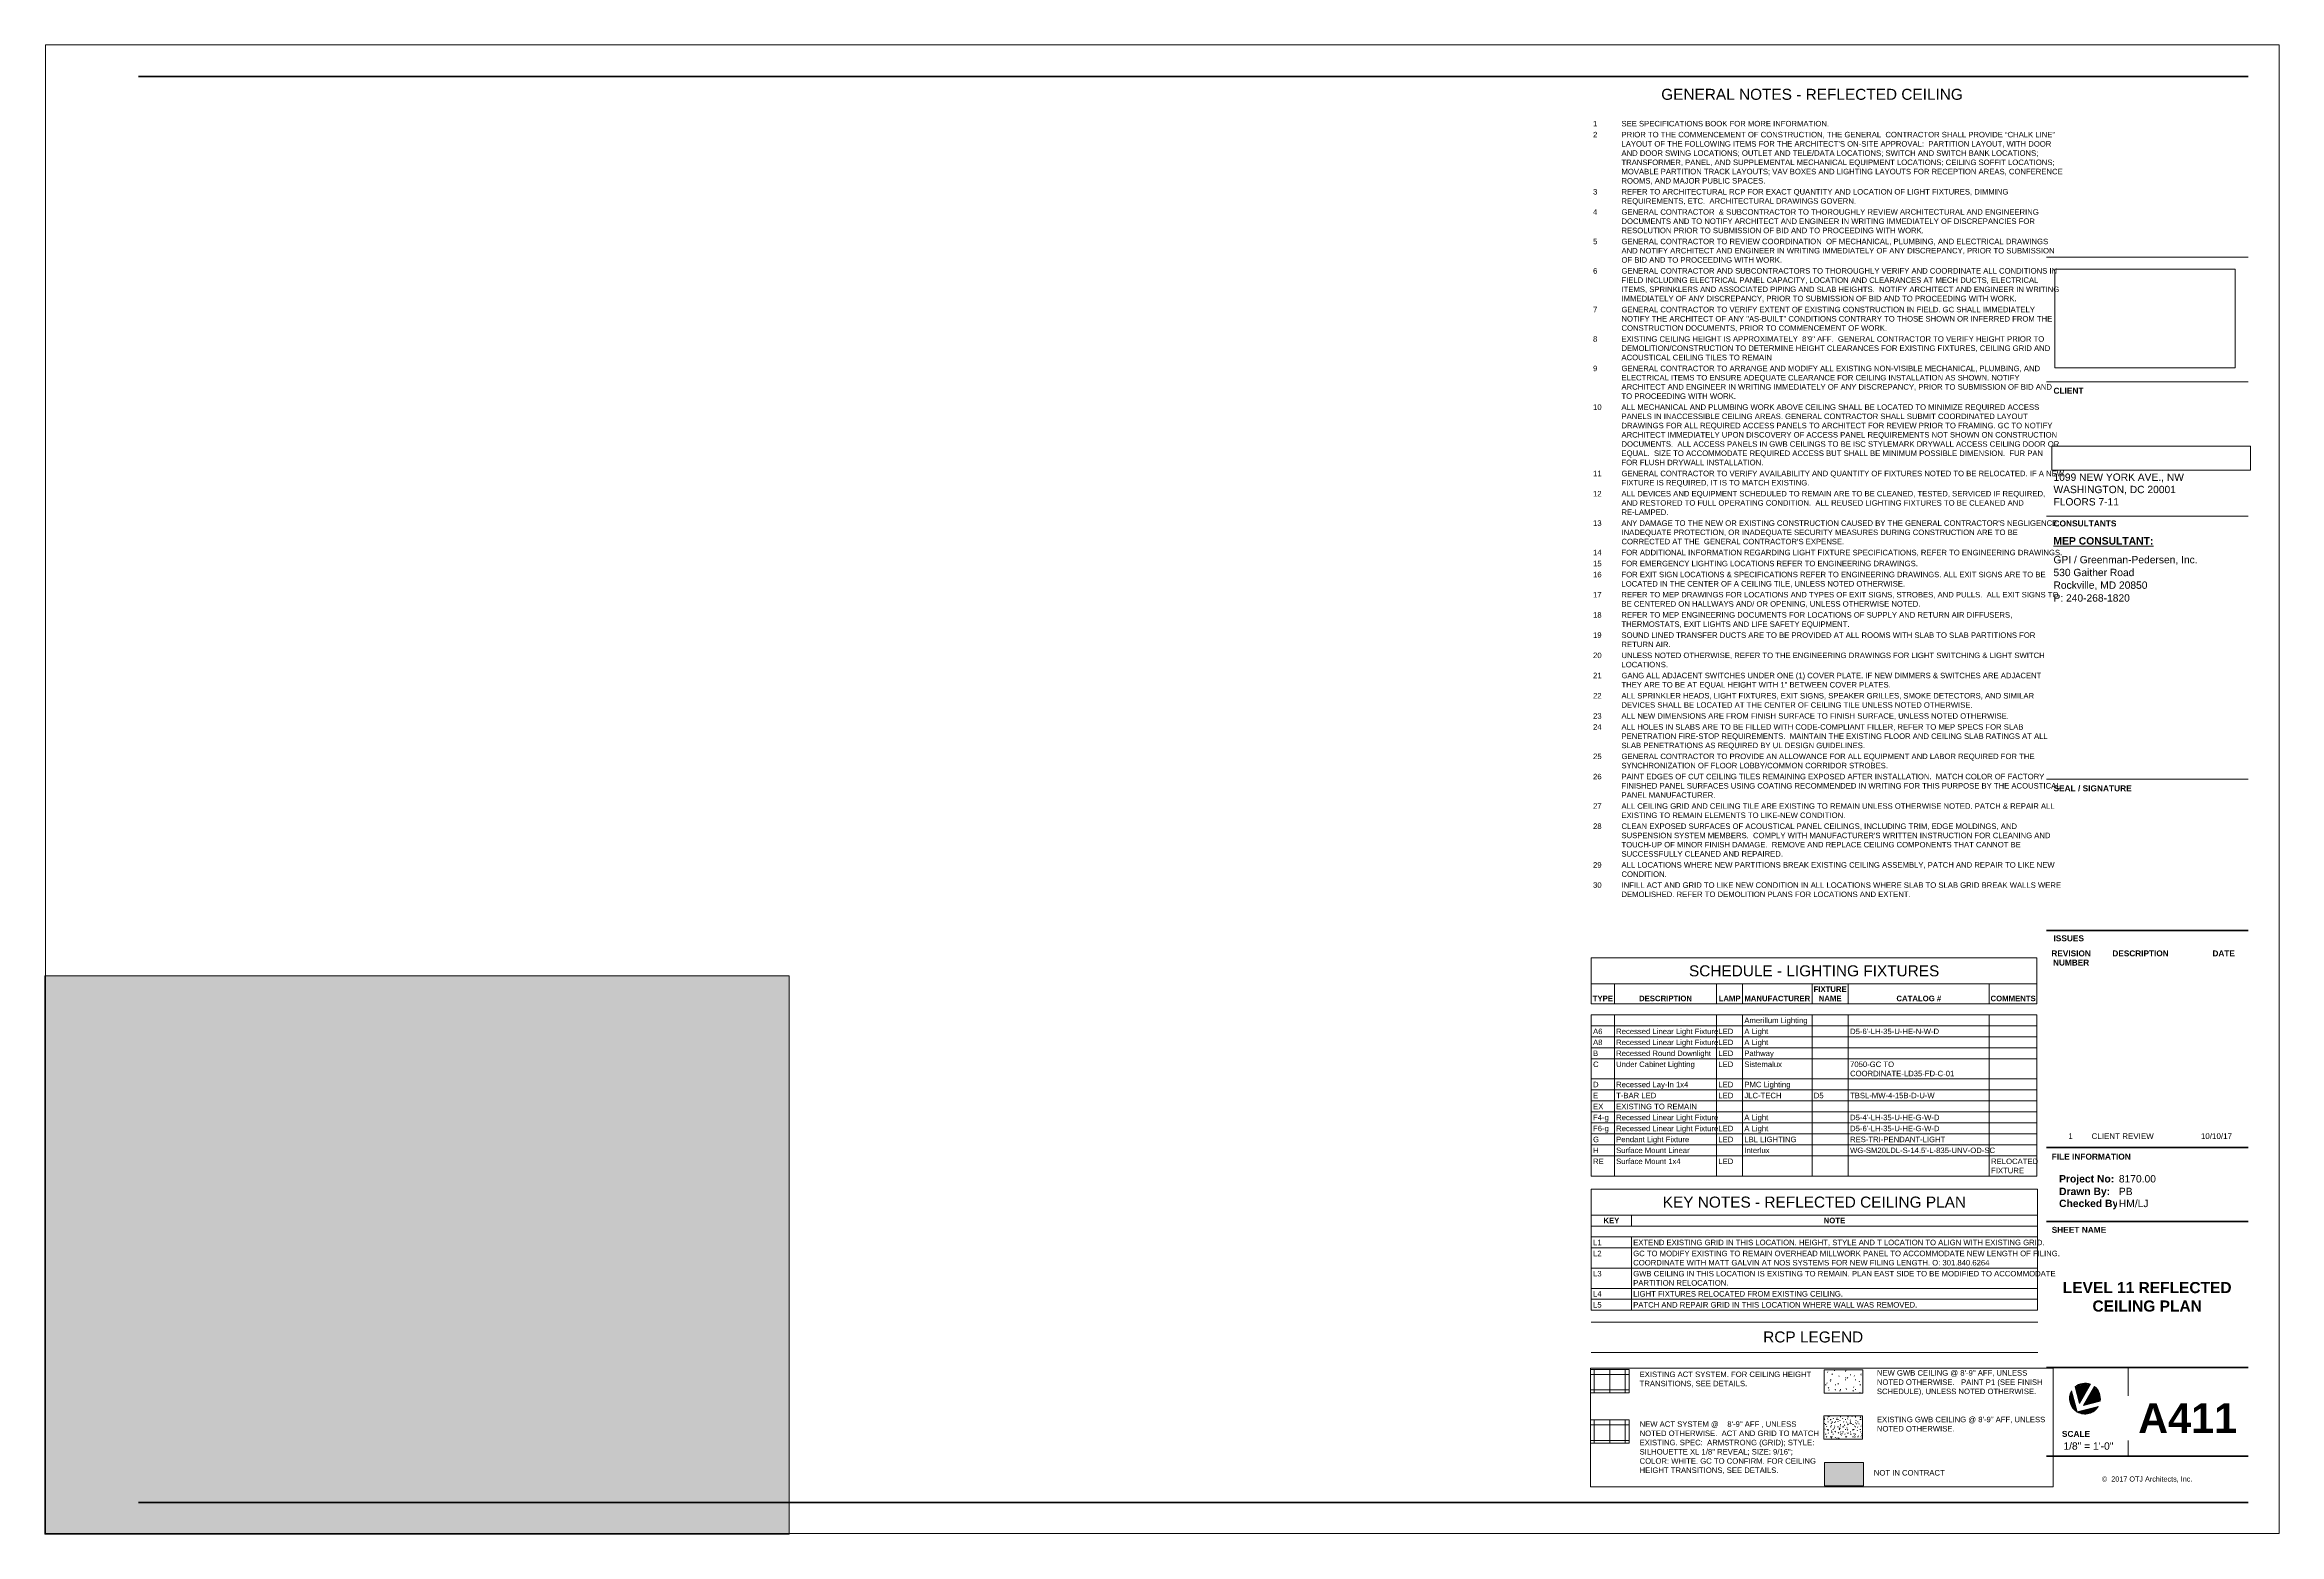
# Paper-space layout 'Layout1' of a CAD drawing. Header units: inches. Extents: x 0 to 36, y 0 to 24.
# The model-space entities are those that its viewports show. They can reach past a viewport. Long polylines and large blocks are cut down to what shows.
import ezdxf

# ---------------------------------------------------------------- set-up
doc = ezdxf.new("R2010")
doc.units = ezdxf.units.IN
doc.header["$MEASUREMENT"] = 0
doc.linetypes.add('Dash', pattern=[0.25, 0.125, -0.125])
for name, color, linetype, lineweight in [('A-ANNO-NOTE', 131, 'Continuous', 9), ('A-DETL-GENF', 92, 'Continuous', 9), ('A-DETL-THIN', 151, 'Continuous', 9), ('G-ANNO-REFR', 1, 'Dash', 9), ('G-ANNO-SCHD', 231, 'Continuous', 9), ('G-ANNO-TEXT', 231, 'Continuous', 9), ('G-ANNO-TTLB', 6, 'Continuous', 9), ('G-ANNO-TTLB-THIN', 151, 'Continuous', 9), ('G-ANNO-TTLB-WIDE', 214, 'Continuous', 50)]:
    doc.layers.add(name, color=color, linetype=linetype, lineweight=lineweight)
doc.layers.add('G-ANNO-NPLT', color=191, linetype='Continuous', plot=False)
doc.styles.add('Arial_1', font='arial.ttf', dxfattribs={"height": 0.092206})
doc.styles.add('Arial_B_2', font='arialbd.ttf', dxfattribs={"height": 0.095133})
doc.styles.add('Swis721 Lt BT', font='swissl.ttf', dxfattribs={"height": 8.514638})
doc.styles.add('Swis721 Lt BT_1', font='swissl.ttf', dxfattribs={"height": 0.096085})
doc.styles.add('Swis721 Lt BT_2', font='swissl.ttf', dxfattribs={"height": 0.083333})
doc.styles.add('Swis721 Lt BT_3', font='swissl.ttf', dxfattribs={"height": 0.118259})
doc.styles.add('Swis721 Lt BT_4', font='swissl.ttf', dxfattribs={"height": 0.177388})
doc.styles.add('Swis721 Lt BT_5', font='swissl.ttf', dxfattribs={"height": 0.088694})
doc.styles.add('Swis721 Lt BT_B_1', font='', dxfattribs={"height": 0.119222})
doc.styles.add('Swis721 Lt BT_B_2', font='', dxfattribs={"height": 0.476888})
doc.styles.add('Swis721 Lt BT_B_3', font='', dxfattribs={"height": 0.178833})
doc.styles.add('Swis721 Lt BT_B_4', font='', dxfattribs={"height": 0.089416})
doc.styles.get('Swis721 Lt BT_B_1').set_extended_font_data('Swis721 Lt BT', bold=True)
doc.styles.get('Swis721 Lt BT_B_2').set_extended_font_data('Swis721 Lt BT', bold=True)
doc.styles.get('Swis721 Lt BT_B_3').set_extended_font_data('Swis721 Lt BT', bold=True)
doc.styles.get('Swis721 Lt BT_B_4').set_extended_font_data('Swis721 Lt BT', bold=True)
picture_1 = doc.add_image_def('image1.jpg', size_in_pixel=(1248, 150))
picture_2 = doc.add_image_def('image2.jpg', size_in_pixel=(2551, 1396))

# ---------------------------------------------------------------- blocks, each defined once
blk = doc.blocks.new('TB-DC_VA-24 x 36 - DC_VA 24X36-3374688-LEVEL 11 REFLECTED CEILING PLAN')
at = {"layer": 'G-ANNO-TTLB'}
h = blk.add_hatch(color=256, dxfattribs=at)
edge = h.paths.add_edge_path(flags=0)
edge.add_line((32.665, 2.311), (32.756, 1.972))
edge.add_arc((32.88, 2.187), 0.249, 150, 240, ccw=False)
h = blk.add_hatch(color=256, dxfattribs=at)
edge = h.paths.add_edge_path(flags=0)
edge.add_line((32.794, 2.111), (32.723, 2.379))
edge.add_arc((32.88, 2.187), 0.249, 68.4565, 129.3927, ccw=False)
edge.add_line((32.972, 2.418), (32.794, 2.111))
h = blk.add_hatch(color=256, dxfattribs=at)
edge = h.paths.add_edge_path(flags=0)
edge.add_line((33.126, 2.146), (32.858, 2.074))
edge.add_line((32.858, 2.074), (33.035, 2.382))
edge.add_arc((32.88, 2.187), 0.249, -9.3927, 51.5435, ccw=False)
h = blk.add_hatch(color=256, dxfattribs=at)
edge = h.paths.add_edge_path(flags=0)
edge.add_line((32.756, 1.972), (33.096, 2.063))
edge.add_arc((32.88, 2.187), 0.249, 240, 330, ccw=False)
at = {"layer": 'A-ANNO-NOTE'}
for p, q in [((32.756, 1.972), (32.665, 2.311)), ((32.665, 2.311), (32.756, 1.972)), ((32.756, 1.972), (32.665, 2.311)), ((32.723, 2.379), (32.794, 2.111)), ((32.794, 2.111), (32.723, 2.379)), ((32.723, 2.379), (32.794, 2.111)), ((32.972, 2.418), (32.794, 2.111)), ((32.794, 2.111), (32.972, 2.418)), ((32.794, 2.111), (32.972, 2.418)), ((33.035, 2.382), (32.858, 2.074)), ((32.858, 2.074), (33.035, 2.382)), ((33.035, 2.382), (32.858, 2.074)), ((33.096, 2.063), (32.756, 1.972)), ((32.756, 1.972), (33.096, 2.063)), ((33.096, 2.063), (32.756, 1.972)), ((33.126, 2.146), (32.858, 2.074)), ((32.858, 2.074), (33.126, 2.146)), ((32.858, 2.074), (33.126, 2.146))]:
    blk.add_line(p, q, dxfattribs=at)
for start, end in [(150, 240), (150, 240), (150, 240), (68.4565, 129.3927), (68.4565, 129.3927), (68.4565, 129.3927), (350.6073, 51.5435), (350.6073, 51.5435), (350.6073, 51.5435), (240, 330), (240, 330), (240, 330)]:
    blk.add_arc((32.88, 2.187), 0.249, start, end, dxfattribs=at)
at = {"layer": 'G-ANNO-TTLB'}
for p, q in [((0.012, 24.012), (0.012, 0.012)), ((36.012, 24.012), (0.012, 24.012)), ((36.012, 0.012), (36.012, 24.012)), ((32.262, 20.586), (35.512, 20.586)), ((32.262, 20.586), (35.512, 20.586)), ((0.012, 0.012), (36.012, 0.012))]:
    blk.add_line(p, q, dxfattribs=at)
at = {"layer": 'G-ANNO-TTLB-THIN'}
for p, q in [((32.262, 18.58), (35.512, 18.58)), ((32.262, 16.41), (35.512, 16.41)), ((32.262, 12.172), (35.512, 12.172)), ((33.575, 2.69), (33.575, 1.262))]:
    blk.add_line(p, q, dxfattribs=at)
at = {"layer": 'G-ANNO-TTLB-WIDE'}
for p, q in [((35.512, 23.502), (1.512, 23.502)), ((32.262, 9.731), (35.512, 9.731)), ((35.512, 6.238), (32.262, 6.238)), ((35.512, 5.041), (32.262, 5.041)), ((32.262, 2.69), (35.512, 2.69)), ((32.262, 1.262), (35.512, 1.262)), ((1.512, 0.512), (32.262, 0.512)), ((32.262, 0.512), (35.512, 0.512))]:
    blk.add_line(p, q, dxfattribs=at)
at = {"layer": 'G-ANNO-TTLB', "attachment_point": 1, "bg_fill": 3, "box_fill_scale": 1.25, "bg_fill_color": 0, "bg_fill_transparency": 0}
for s, insert, char_height, width, line_spacing_factor, style in [('DESCRIPTION', (33.322, 9.412), 0.09513, 1.053, 0.938532, 'Arial_B_2'), ('DATE', (34.935, 9.412), 0.0951, 0.41625, 0.938532, 'Arial_B_2'), ('Project No:', (32.463, 5.791), 0.11922, 0.972, 0.998538, 'Swis721 Lt BT_B_1'), ('\\fSwis721 Lt BT|b1|i0|c0|p34|;SCALE', (32.509, 1.667), 0.09609, 0.49601, 1.00667, 'Swis721 Lt BT_1')]:
    blk.add_mtext(s, dxfattribs=dict(at, insert=insert, char_height=char_height, width=width, line_spacing_factor=line_spacing_factor, style=style))
at = {"layer": 'G-ANNO-TTLB', "insert": (33.883, 0.933), "char_height": 0.08333, "width": 1.69113, "attachment_point": 2, "line_spacing_factor": 1.00667, "style": 'Swis721 Lt BT_2'}
blk.add_mtext('©  2017 OTJ Architects, Inc.', dxfattribs=at)
at = {"layer": 'G-ANNO-TTLB'}
image = blk.add_image(picture_2, insert=(32.394, 18.804), size_in_units=(2.907, 1.591), dxfattribs=at)
image.dxf.flags = 7
at = {"layer": 'G-ANNO-TTLB', "attachment_point": 1, "bg_fill": 3, "box_fill_scale": 1.25, "bg_fill_color": 0, "bg_fill_transparency": 0}
for s, insert, char_height, width, line_spacing_factor, style in [('\\fSwis721 Lt BT|b1|i0|c0|p34|;CLIENT', (32.373, 18.482), 0.09609, 0.53744, 1.00667, 'Swis721 Lt BT_1'), ('\\fSwis721 Lt BT|b1|i0|c0|p34|;CONSULTANTS', (32.374, 16.343), 0.09609, 1.1346, 1.00667, 'Swis721 Lt BT_1'), ('\\fSwis721 Lt BT|b1|i0|c0|p34|;SEAL / SIGNATURE', (32.373, 12.073), 0.09609, 1.3954, 1.00667, 'Swis721 Lt BT_1'), ('\\fSwis721 Lt BT|b1|i0|c0|p34|;ISSUES', (32.373, 9.656), 0.09609, 0.54719, 1.00667, 'Swis721 Lt BT_1'), ('\\fSwis721 Lt BT|b1|i0|c0|p34|;FILE INFORMATION', (32.344, 6.136), 0.09609, 1.4283, 1.00667, 'Swis721 Lt BT_1'), ('Drawn By:', (32.463, 5.588), 0.1192, 0.888, 0.998538, 'Swis721 Lt BT_B_1'), ('\\fSwis721 Lt BT|b1|i0|c0|p34|;SHEET NAME', (32.344, 4.956), 0.09609, 0.98592, 1.00667, 'Swis721 Lt BT_1')]:
    blk.add_mtext(s, dxfattribs=dict(at, insert=insert, char_height=char_height, width=width, line_spacing_factor=line_spacing_factor, style=style))
at = {"layer": 'G-ANNO-TTLB', "bg_fill": 3, "box_fill_scale": 1.25, "bg_fill_color": 0, "bg_fill_transparency": 0}
for s, insert, char_height, width, attachment_point, line_spacing_factor, style in [('\\LMEP CONSULTANT:', (32.373, 16.074), 0.11922, 1.7925, 1, 0.998538, 'Swis721 Lt BT_B_1'), ('REVISION\\PNUMBER', (32.657, 9.412), 0.0951, 0.73575, 2, 0.938532, 'Arial_B_2'), ('Checked By:', (32.463, 5.394), 0.11922, 1.1115, 1, 0.998538, 'Swis721 Lt BT_B_1')]:
    blk.add_mtext(s, dxfattribs=dict(at, insert=insert, char_height=char_height, width=width, attachment_point=attachment_point, line_spacing_factor=line_spacing_factor, style=style))

msp = doc.modelspace()

# ---------------------------------------------------------------- hatches: boundary and pattern name
at = {"layer": 'A-DETL-GENF'}
h = msp.add_hatch(color=9, dxfattribs=at)
h.paths.add_polyline_path([(131.765, -847.993), (290.547, -780.58), (225.583, -627.565), (209.014, -634.6), (202.639, -619.585), (206.897, -617.777), (211.464, -628.535), (296.144, -592.583), (297.951, -596.84), (229.84, -625.758), (294.805, -778.772), (401.288, -733.563), (336.323, -580.549), (334.77, -581.208), (332.963, -576.951), (428.692, -536.307), (430.499, -540.565), (340.581, -578.741), (405.545, -731.755), (515.313, -685.152), (511.688, -685.152), (511.688, -619.403), (491.895, -619.403), (491.895, -612.403), (492.007, -612.403), (492.007, -532.938), (471.733, -532.938), (471.733, -523.058), (467.318, -524.932), (465.511, -520.675), (471.733, -518.033), (471.733, -508.938), (497.507, -508.938), (497.507, -514.938), (499.007, -514.938), (499.007, -612.403), (658.194, -612.403), (718.257, -586.902), (718.257, -514.938), (537.507, -514.938), (537.507, -508.938), (555.671, -508.938), (555.671, -394.75), (560.671, -394.75), (560.671, -437.313), (560.171, -437.313), (560.171, -441.938), (560.671, -441.938), (560.671, -498.09), (619.483, -498.09), (619.483, -477.938), (626.483, -477.938), (626.483, -500.465), (758.108, -500.465), (758.066, -433.935), (693.483, -433.935), (693.483, -433.435), (696.983, -433.435), (696.983, -376.936), (661.483, -376.936), (661.483, -433.435), (660.983, -433.435), (660.983, -433.935), (625.459, -433.935), (625.459, -441.938), (600.171, -441.938), (600.171, -437.313), (620.834, -437.313), (620.834, -304.375), (601.171, -304.375), (601.171, -299.75), (634.608, -299.75), (634.608, -356.949), (665.484, -356.949), (665.484, -344.95), (665.984, -344.95), (665.984, -356.949), (696.983, -356.949), (696.983, -299.95), (699.233, -299.95), (699.233, -300.45), (697.483, -300.45), (697.483, -356.949), (733.483, -356.949), (733.483, -300.45), (731.733, -300.45), (731.733, -299.95), (757.709, -299.95), (757.709, -300.45), (733.983, -300.45), (733.983, -356.949), (794.209, -356.949), (794.209, -300.45), (790.209, -300.45), (790.209, -299.95), (794.209, -299.95), (794.209, -230.991), (634.983, -230.991), (634.983, -254.991), (560.671, -254.977), (560.671, -299.75), (561.171, -299.75), (561.171, -304.375), (560.671, -304.375), (560.671, -346.75), (555.671, -346.75), (555.671, -249.977), (575.841, -249.977), (575.841, -200.842), (587.091, -200.842), (587.091, -243.741), (630.358, -243.741), (630.358, -224.991), (674.858, -224.991), (674.858, -160.842), (555.736, -160.842), (555.736, 0.658), (596.733, 0.658), (596.733, -16.342), (638.734, -16.342), (638.734, 0.658), (700.733, 0.658), (700.733, -16.342), (742.734, -16.342), (742.734, 0.658), (804.733, 0.658), (804.733, -16.342), (846.734, -16.342), (846.734, 0.658), (908.733, 0.658), (908.733, -16.342), (950.734, -16.342), (950.734, 0.658), (993.733, 0.658), (993.733, -121.342), (980.108, -121.342), (980.108, -122.592), (769.735, -122.592), (769.735, -217.717), (962.609, -217.717), (962.609, -199.939), (988.733, -199.939), (988.733, -160.967), (993.733, -160.967), (993.733, -227.326), (967.609, -227.326), (967.609, -227.439), (962.609, -227.439), (962.609, -224.717), (800.209, -224.717), (800.209, -303.857), (962.609, -303.857), (962.609, -267.439), (967.609, -267.439), (967.609, -343.738), (1242.733, -343.738), (1242.733, -342.438), (1178.733, -342.438), (1178.733, -337.813), (1330.733, -337.813), (1330.733, -342.438), (1247.358, -342.438), (1247.358, -499.313), (1266.733, -499.313), (1266.733, -523.313), (1247.358, -523.313), (1247.358, -524.653), (1372.421, -524.653), (1372.421, -342.438), (1370.733, -342.438), (1370.733, -337.813), (1378.733, -337.813), (1378.733, -342.438), (1377.046, -342.438), (1377.046, -524.653), (1492.421, -524.653), (1492.421, -342.438), (1418.733, -342.438), (1418.733, -337.813), (1497.046, -337.813), (1497.046, -372.913), (1498.733, -372.913), (1498.733, -377.538), (1497.046, -377.538), (1497.046, -524.653), (1723.696, -524.653), (1723.696, -377.538), (1538.733, -377.538), (1538.733, -372.913), (1552.421, -372.913), (1552.421, 120.979), (1556.171, 120.979), (1556.171, -1.342), (1582.733, -1.342), (1582.733, -12.958), (1723.696, -12.958), (1723.696, 162.667), (1556.171, 162.667), (1556.171, 160.979), (1552.421, 160.979), (1552.421, 168.979), (1556.171, 168.979), (1556.171, 167.292), (1723.696, 167.292), (1723.696, 284.95), (1723.296, 284.95), (1723.296, 338.962), (1556.171, 338.962), (1556.171, 208.979), (1552.421, 208.979), (1552.421, 343.587), (1723.296, 343.587), (1723.296, 351.587), (1732.421, 351.587), (1732.421, 355.587), (1737.046, 355.587), (1737.046, 351.587), (1910.234, 351.587), (1910.234, 580.432), (1737.046, 580.432), (1737.046, 395.587), (1732.421, 395.587), (1732.421, 418.962), (1730.733, 418.962), (1730.733, 423.587), (1732.421, 423.587), (1732.421, 580.432), (1617.046, 580.432), (1617.046, 406.962), (1661.421, 406.962), (1661.421, 423.587), (1690.733, 423.587), (1690.733, 418.962), (1666.046, 418.962), (1666.046, 402.337), (1610.733, 402.337), (1610.733, 406.962), (1612.421, 406.962), (1612.421, 580.432), (1497.046, 580.432), (1497.046, 406.962), (1570.733, 406.962), (1570.733, 402.337), (1418.733, 402.337), (1418.733, 406.962), (1492.421, 406.962), (1492.421, 580.432), (1377.046, 580.432), (1377.046, 406.962), (1378.733, 406.962), (1378.733, 402.337), (1298.733, 402.337), (1298.733, 406.962), (1372.421, 406.962), (1372.421, 580.432), (1257.046, 580.432), (1257.046, 577.146), (1266.734, 577.146), (1266.734, 553.146), (1257.046, 553.146), (1257.046, 406.962), (1258.733, 406.962), (1258.733, 402.337), (1250.733, 402.337), (1250.733, 406.962), (1252.421, 406.962), (1252.421, 553.146), (1242.734, 553.146), (1242.734, 577.146), (1252.421, 577.146), (1252.421, 580.432), (1137.046, 580.432), (1137.046, 406.962), (1210.733, 406.962), (1210.733, 402.337), (998.733, 402.337), (998.733, 406.962), (1132.421, 406.962), (1132.421, 580.432), (957.046, 580.432), (957.046, 577.146), (966.734, 577.146), (966.734, 553.146), (957.046, 553.146), (957.046, 406.962), (958.733, 406.962), (958.733, 402.337), (950.733, 402.337), (950.733, 406.962), (952.421, 406.962), (952.421, 553.146), (942.734, 553.146), (942.734, 577.146), (952.421, 577.146), (952.421, 580.432), (837.046, 580.432), (837.046, 406.962), (910.733, 406.962), (910.733, 402.337), (830.733, 402.337), (830.733, 406.962), (832.421, 406.962), (832.421, 580.432), (657.046, 580.432), (657.046, 406.962), (790.733, 406.962), (790.733, 402.337), (518.733, 402.337), (518.733, 406.962), (652.421, 406.962), (652.421, 580.432), (477.046, 580.432), (477.046, 406.962), (478.733, 406.962), (478.733, 402.337), (470.733, 402.337), (470.733, 406.962), (472.421, 406.962), (472.421, 580.432), (357.046, 580.432), (357.046, 406.962), (430.733, 406.962), (430.733, 402.337), (278.733, 402.337), (278.733, 406.962), (352.421, 406.962), (352.421, 580.432), (237.046, 580.432), (237.046, 577.146), (246.733, 577.146), (246.733, 553.146), (237.046, 553.146), (237.046, 406.962), (238.733, 406.962), (238.733, 402.337), (230.733, 402.337), (230.733, 406.962), (232.421, 406.962), (232.421, 553.146), (222.733, 553.146), (222.733, 577.146), (232.421, 577.146), (232.421, 580.432), (117.046, 580.432), (117.046, 406.962), (190.733, 406.962), (190.733, 402.337), (112.421, 402.337), (112.421, 418.962), (110.733, 418.962), (110.733, 423.587), (112.421, 423.587), (112.421, 580.432), (-120.353, 580.432), (-120.353, 406.962), (52.421, 406.962), (52.421, 423.587), (70.733, 423.587), (70.733, 418.962), (57.046, 418.962), (57.046, 328.65), (52.421, 328.65), (52.421, 402.337), (-120.353, 402.337), (-120.353, 286.962), (52.421, 286.962), (52.421, 288.65), (57.046, 288.65), (57.046, 280.65), (52.421, 280.65), (52.421, 282.337), (-120.353, 282.337), (-120.353, 166.962), (52.421, 166.962), (52.421, 240.65), (57.046, 240.65), (57.046, 160.65), (52.421, 160.65), (52.421, 162.337), (-120.353, 162.337), (-120.353, 0.55), (-80.763, 0.55), (-80.763, -13.038), (52.421, -13.038), (52.446, 120.65), (57.046, 120.65), (57.046, -19.35), (52.421, -19.35), (52.421, -17.663), (-80.763, -17.663), (-80.763, -30.95), (-120.353, -30.95), (-120.353, -193.038), (52.421, -193.038), (52.421, -59.35), (57.046, -59.35), (57.046, -218.769), (71.247, -252.218), (66.99, -254.026), (52.421, -219.71), (52.421, -197.663), (-120.353, -197.663), (-120.353, -254.169), (-75.11, -360.732), (83.673, -293.318), (82.622, -290.844), (86.88, -289.037), (141.983, -418.824), (137.726, -420.631), (85.48, -297.575), (-73.303, -364.989), (-4.766, -526.418), (-2.443, -525.431), (-6.071, -516.886), (16.021, -507.507), (19.649, -516.052), (154.017, -459.004), (153.358, -457.45), (157.615, -455.643), (160.741, -463.007), (156.484, -464.814), (155.825, -463.261), (21.456, -520.309), (25.4, -529.598), (3.308, -538.977), (-0.635, -529.688), (-2.958, -530.675), (42.326, -637.335), (201.109, -569.921), (172.116, -501.633), (176.373, -499.826), (207.174, -572.371), (190.605, -579.405), (191.264, -580.958), (187.007, -582.766), (186.348, -581.212), (44.134, -641.592), (117.877, -815.283)], flags=0)
h.paths.add_polyline_path([(225.756, -805.76), (216.377, -783.669), (238.468, -774.289), (247.847, -796.381), (232.983, -802.692)], flags=0)
h.paths.add_polyline_path([(446.67, -711.967), (437.29, -689.876), (459.382, -680.497), (468.761, -702.588), (455.331, -708.29)], flags=0)
h.paths.add_polyline_path([(516.313, -684.727), (892.285, -525.102), (744.733, -525.102), (744.733, -532.938), (725.257, -532.938), (725.257, -561.419), (744.733, -561.419), (744.733, -585.419), (725.257, -585.419), (725.257, -591.535), (659.618, -619.403), (590.813, -619.403), (590.813, -647.064), (516.734, -647.064), (516.734, -643.564), (587.313, -643.564), (587.313, -619.403), (516.313, -619.403), (516.313, -647.064)], flags=0)
h.paths.add_polyline_path([(259.548, -539.27), (242.89, -500.035), (350.106, -454.515), (225.016, -159.886), (117.877, -205.586), (108.247, -182.903), (108.247, 0.587), (112.872, 0.587), (112.872, -27.029), (206.421, -27.029), (206.421, 0.587), (264.733, 0.587), (264.733, -4.038), (263.046, -4.038), (263.046, -31.654), (237.046, -31.654), (237.046, -151.813), (370.421, -151.813), (370.421, -4.038), (304.733, -4.038), (304.733, 0.587), (498.046, 0.587), (498.046, -98.125), (493.421, -98.125), (493.421, -4.038), (375.046, -4.038), (375.046, -151.813), (493.421, -151.813), (493.421, -138.125), (498.046, -138.125), (498.046, -157.125), (493.421, -157.125), (493.421, -156.438), (432.046, -156.438), (432.046, -196.813), (493.421, -196.813), (493.421, -196.125), (498.046, -196.125), (498.046, -296.125), (493.421, -296.125), (493.421, -229.438), (466.421, -229.438), (466.421, -201.438), (306.4, -201.438), (306.4, -156.438), (237.046, -156.438), (237.046, -179.264), (304.36, -337.813), (493.421, -337.813), (493.421, -336.125), (498.046, -336.125), (498.046, -448.876), (416.504, -483.496), (414.697, -479.239), (493.421, -445.815), (493.421, -342.438), (306.324, -342.438), (372.086, -497.33), (377.878, -494.871), (379.685, -499.128), (370.672, -502.955), (356.994, -470.738), (283.738, -501.84), (293.508, -524.852), (259.812, -539.158)], flags=0)
h.paths.add_polyline_path([(259.812, -534.134), (287.443, -522.402), (274.4, -491.681), (246.769, -503.413), (249.735, -510.4), (271.827, -501.021), (281.206, -523.112), (259.115, -532.492), (259.548, -533.513)], flags=0)
h.paths.add_polyline_path([(943.942, -524.653), (967.609, -524.653), (967.609, -523.313), (943.942, -523.313), (943.942, -499.313), (967.609, -499.313), (967.609, -457.438), (946.483, -457.438), (946.483, -308.857), (800.209, -308.857), (800.209, -362.949), (764.108, -362.949), (764.108, -514.938), (744.733, -514.938), (744.733, -520.102), (942.733, -520.102), (942.733, -524.653)], flags=0)
h.paths.add_polyline_path([(1556.171, -523.313), (1542.733, -523.313), (1542.733, -499.313), (1566.733, -499.313), (1566.733, -523.313), (1557.046, -523.313)], flags=0)
h.paths.add_polyline_path([(619.483, -508.938), (758.108, -508.938), (758.108, -505.09), (560.671, -505.09), (560.671, -508.938), (584.685, -508.938)], flags=0)
h.paths.add_polyline_path([(281.931, -497.583), (355.186, -466.481), (351.913, -458.772), (278.658, -489.874), (279.425, -491.681)], flags=0)
h.paths.add_polyline_path([(962.609, -452.438), (962.609, -308.857), (951.483, -308.857), (951.483, -452.438)], flags=0)
h.paths.add_polyline_path([(625.459, -433.435), (660.983, -433.435), (660.983, -376.936), (625.459, -376.936), (625.459, -431.969)], flags=0)
h.paths.add_polyline_path([(624.19, -433.935), (625.459, -433.935), (625.459, -433.435), (624.19, -433.435)], flags=0)
h.paths.add_polyline_path([(754.233, -433.435), (758.108, -433.435), (758.108, -376.936), (697.483, -376.936), (697.483, -433.435), (739.509, -433.435)], flags=0)
h.paths.add_polyline_path([(739.509, -370.936), (758.108, -370.936), (758.108, -362.949), (625.459, -362.949), (625.459, -370.936), (697.483, -370.936)], flags=0)
h.paths.add_polyline_path([(631.108, -356.949), (631.108, -304.375), (625.459, -304.375), (625.459, -356.949)], flags=0)
h.paths.add_polyline_path([(1017.233, -342.438), (1010.741, -342.438), (1010.741, -337.813), (1090.733, -337.813), (1090.733, -342.438), (1049.158, -342.438)], flags=0)
h.paths.add_polyline_path([(968.741, -342.438), (968.741, -337.813), (970.741, -337.813), (970.741, -342.438), (969.796, -342.438)], flags=0)
h.paths.add_polyline_path([(1377.046, -277.169), (1372.421, -277.169), (1372.421, -163.169), (1340.733, -163.169), (1340.733, -158.544), (1372.421, -158.544), (1372.421, -4.038), (1283.046, -4.038), (1283.046, -33.038), (1272.046, -33.038), (1272.046, -158.544), (1304.733, -158.544), (1304.733, -163.169), (1122.733, -163.169), (1122.733, -158.544), (1159.421, -158.544), (1159.421, -156.856), (1164.046, -156.856), (1164.046, -158.544), (1267.421, -158.544), (1267.421, -33.038), (1223.421, -33.038), (1223.421, -4.038), (1164.046, -4.038), (1164.046, -116.856), (1159.421, -116.856), (1159.421, -97.169), (1037.921, -97.169), (1037.921, -90.856), (1042.546, -90.856), (1042.546, -92.544), (1159.421, -92.544), (1159.421, -4.038), (1042.546, -4.038), (1042.546, -50.856), (1037.921, -50.856), (1037.921, 0.587), (1491.046, 0.587), (1491.046, -5.725), (1486.421, -5.725), (1486.421, -4.038), (1377.046, -4.038), (1377.046, -103.208), (1486.421, -103.208), (1486.421, -45.725), (1491.046, -45.725), (1491.046, -277.169), (1378.733, -277.169)], flags=0)
h.paths.add_polyline_path([(1042.546, -276.856), (1037.921, -276.856), (1037.921, -158.544), (1086.733, -158.544), (1086.733, -163.169), (1042.546, -163.169), (1042.546, -254.387)], flags=0)
h.paths.add_polyline_path([(679.483, -224.991), (766.235, -224.991), (766.235, -205.938), (679.483, -205.938), (679.483, -224.295)], flags=0)
h.paths.add_polyline_path([(794.209, -224.991), (794.209, -224.717), (769.735, -224.717), (769.735, -224.991)], flags=0)
h.paths.add_polyline_path([(471.733, -224.813), (471.733, -201.438), (471.046, -201.438), (471.046, -224.813)], flags=0)
h.paths.add_polyline_path([(968.132, -222.326), (968.132, -204.939), (967.609, -204.939), (967.609, -222.326)], flags=0)
h.paths.add_polyline_path([(766.235, -201.313), (766.235, -119.342), (679.483, -119.342), (679.483, -201.313), (739.509, -201.313)], flags=0)
h.paths.add_polyline_path([(391.19, -196.813), (427.421, -196.813), (427.421, -156.438), (311.025, -156.438), (311.025, -196.813), (375.046, -196.813)], flags=0)
h.paths.add_polyline_path([(232.421, -168.371), (232.421, -157.678), (228.577, -159.318), (231.546, -166.309)], flags=0)
h.paths.add_polyline_path([(668.233, -146.842), (668.233, -111.342), (771.733, -111.342), (771.733, -24.342), (569.736, -24.342), (569.736, -146.842), (584.685, -146.842)], flags=0)
h.paths.add_polyline_path([(898.858, -111.342), (979.733, -111.342), (979.733, -24.342), (776.358, -24.342), (776.358, -111.342), (894.333, -111.342)], flags=0)
h.paths.add_polyline_path([(1268.733, -28.413), (1278.421, -28.413), (1278.421, -4.038), (1268.733, -4.038), (1268.733, -5.028)], flags=0)
h.paths.add_polyline_path([(1228.046, -28.413), (1240.733, -28.413), (1240.733, -4.038), (1228.046, -4.038), (1228.046, -5.261)], flags=0)
h.paths.add_polyline_path([(-120.353, -27.45), (-84.263, -27.45), (-84.263, -27.342), (-117.752, -27.342), (-117.752, -17.663), (-120.353, -17.663), (-120.353, -27.342)], flags=0)
h.paths.add_polyline_path([(211.046, -27.029), (220.733, -27.029), (220.733, -4.038), (211.046, -4.038)], flags=0)
h.paths.add_polyline_path([(258.421, -27.029), (258.421, -4.038), (248.733, -4.038), (248.733, -27.029)], flags=0)
h.paths.add_polyline_path([(-117.752, -13.038), (-117.752, -2.95), (-120.353, -2.95), (-120.353, -13.038)], flags=0)
h.paths.add_polyline_path([(576.046, 226.587), (576.046, 226.587), (584.685, 226.587)], flags=0)
h.paths.add_polyline_path([(220.733, 71.962), (108.247, 71.962), (108.247, 131.868), (112.872, 131.868), (112.872, 76.587), (224.733, 76.587), (224.733, 173.556), (112.872, 173.556), (112.872, 171.868), (108.247, 171.868), (108.247, 178.181), (224.733, 178.181), (224.733, 343.337), (108.247, 343.337), (108.247, 347.962), (229.358, 347.962), (229.358, 226.587), (378.421, 226.587), (378.421, 347.962), (576.046, 347.962), (576.046, 221.962), (558.483, 221.962), (558.483, 76.587), (574.733, 76.587), (574.733, 71.962), (430.421, 71.962), (430.421, 101.587), (435.046, 101.587), (435.046, 76.587), (554.983, 76.587), (554.983, 221.962), (396.046, 221.962), (396.046, 146.587), (432.733, 146.587), (432.733, 141.962), (354.733, 141.962), (354.733, 146.587), (378.733, 146.587), (378.733, 221.962), (266.046, 221.962), (266.046, 219.525), (229.358, 219.525), (229.358, 184.994), (266.046, 184.994), (266.046, 181.494), (236.483, 181.494), (236.483, 76.587), (352.421, 76.587), (352.421, 101.587), (357.046, 101.587), (357.046, 71.962), (224.733, 71.962)], flags=0)
h.paths.add_polyline_path([(1366.288, 72.658), (1238.108, 72.658), (1238.108, 102.283), (1242.733, 102.283), (1242.733, 77.283), (1354.983, 77.283), (1354.983, 179.479), (1328.637, 179.479), (1328.637, 182.979), (1362.421, 182.979), (1362.421, 217.962), (1218.733, 217.962), (1218.733, 144.587), (1242.733, 144.587), (1242.733, 139.962), (1174.108, 139.962), (1174.108, 144.587), (1202.108, 144.587), (1202.108, 217.962), (1042.733, 217.962), (1042.733, 77.283), (1174.108, 77.283), (1174.108, 102.283), (1178.733, 102.283), (1178.733, 72.658), (1038.108, 72.658), (1038.108, 95.962), (1033.421, 95.962), (1033.421, 100.587), (1038.108, 100.587), (1038.108, 217.962), (764.046, 217.962), (764.046, 79.658), (977.108, 79.658), (977.108, 100.587), (993.421, 100.587), (993.421, 95.962), (981.733, 95.962), (981.733, 79.658), (986.421, 79.658), (986.421, 72.658), (759.421, 72.658), (759.421, 104.837), (646.421, 104.837), (646.421, 294.149), (666.046, 294.149), (666.046, 109.462), (726.046, 109.462), (726.046, 294.149), (759.421, 294.149), (759.421, 343.587), (766.733, 343.587), (766.733, 338.962), (764.046, 338.962), (764.046, 222.587), (898.858, 222.587), (898.858, 338.962), (806.733, 338.962), (806.733, 343.587), (995.733, 343.587), (995.733, 338.962), (902.608, 338.962), (902.608, 222.587), (1038.108, 222.587), (1038.108, 338.962), (1035.733, 338.962), (1035.733, 343.587), (1042.733, 343.587), (1042.733, 222.587), (1362.421, 222.587), (1362.421, 343.587), (1491.046, 343.587), (1491.046, 177.229), (1486.421, 177.229), (1486.421, 178.916), (1367.046, 178.916), (1367.046, 77.283), (1486.421, 77.283), (1486.421, 137.229), (1491.046, 137.229), (1491.046, 72.658), (1367.046, 72.658)], flags=0)
h.paths.add_polyline_path([(232.983, 76.587), (232.983, 181.494), (229.358, 181.494), (229.358, 76.587), (232.421, 76.587)], flags=0)
h.paths.add_polyline_path([(1358.806, 77.283), (1362.421, 77.283), (1362.421, 179.479), (1358.483, 179.479), (1358.483, 77.283)], flags=0)
h.paths.add_polyline_path([(730.671, 109.462), (759.421, 109.462), (759.421, 289.524), (730.671, 289.524), (730.671, 183.541)], flags=0)
h.paths.add_polyline_path([(656.46, 109.462), (661.421, 109.462), (661.421, 289.524), (651.046, 289.524), (651.046, 109.462)], flags=0)
h.paths.add_polyline_path([(1214.108, 144.587), (1214.108, 217.962), (1206.733, 217.962), (1206.733, 144.587)], flags=0)
h.paths.add_polyline_path([(391.421, 146.587), (391.421, 221.962), (383.358, 221.962), (383.358, 146.587)], flags=0)
h.paths.add_polyline_path([(1542.734, 553.146), (1542.734, 577.146), (1566.734, 577.146), (1566.734, 553.146), (1556.171, 553.146)], flags=0)
h.paths.add_polyline_path([(596.734, 553.146), (596.734, 577.146), (620.734, 577.146), (620.734, 553.146)], flags=0)
h.paths.add_polyline_path([(-39.267, 553.146), (-39.267, 577.146), (-15.267, 577.146), (-15.267, 553.146), (-38.615, 553.146)], flags=0)
h = msp.add_hatch(dxfattribs=at)
h.set_pattern_fill('FP_13', color=55, style=0, pattern_type=2)
h.set_pattern_definition([(0, (914.47, -155.076), (0, 24), []), (90, (914.47, -155.076), (-24, 1e-15), [])])
h.paths.add_polyline_path([(2264.47, -135.344), (2264.47, -99.344), (2204.47, -99.344), (2204.47, -135.344)], flags=0)
h = msp.add_hatch(dxfattribs=at)
h.set_pattern_fill('FP_11', style=0, pattern_type=2)
h.set_pattern_definition([(0, (578.743, 0), (30.72, 7.68), [1.267, -21.773, 1.267, -21.773, -122.88]), (0, (578.743, 0), (30.72, 7.68), [-46.08, 1.267, -44.813, 1.267, -21.773, -53.76]), (0, (578.743, 0), (30.72, 7.68), [-115.2, 1.267, -14.093, 1.267, -37.133]), (120, (590.263, 3.84), (-22.011075, 22.7643), [1.267, -21.773, 1.267, -21.773, -122.88]), (120, (590.263, 3.84), (-22.011075, 22.7643), [-46.08, 1.267, -44.813, 1.267, -21.773, -53.76]), (120, (590.263, 3.84), (-22.011075, 22.7643), [-115.2, 1.267, -14.093, 1.267, -37.133]), (240, (594.103, 19.2), (-8.708925, -30.4443), [1.267, -21.773, 1.267, -21.773, -122.88]), (240, (594.103, 19.2), (-8.708925, -30.4443), [-46.08, 1.267, -44.813, 1.267, -21.773, -53.76]), (240, (594.103, 19.2), (-8.708925, -30.4443), [-115.2, 1.267, -14.093, 1.267, -37.133])])
h.paths.add_polyline_path([(2626.251, -136.024), (2626.251, -100.024), (2566.251, -100.024), (2566.251, -136.024)], flags=0)
h = msp.add_hatch(dxfattribs=at)
h.set_pattern_fill('FP_12', style=0, pattern_type=2)
h.set_pattern_definition([(0, (578.743, 0), (15.36, 3.84), [1.267, -10.253, 1.267, -10.253, -61.44]), (0, (578.743, 0), (15.36, 3.84), [-23.04, 1.267, -21.773, 1.267, -10.253, -26.88]), (0, (578.743, 0), (15.36, 3.84), [-57.6, 1.267, -6.413, 1.267, -17.933]), (120, (584.503, 1.92), (-11.0055376, 11.38215), [1.267, -10.253, 1.267, -10.253, -61.44]), (120, (584.503, 1.92), (-11.0055376, 11.38215), [-23.04, 1.267, -21.773, 1.267, -10.253, -26.88]), (120, (584.503, 1.92), (-11.0055376, 11.38215), [-57.6, 1.267, -6.413, 1.267, -17.933]), (240, (586.423, 9.6), (-4.3544624, -15.22215), [1.267, -10.253, 1.267, -10.253, -61.44]), (240, (586.423, 9.6), (-4.3544624, -15.22215), [-23.04, 1.267, -21.773, 1.267, -10.253, -26.88]), (240, (586.423, 9.6), (-4.3544624, -15.22215), [-57.6, 1.267, -6.413, 1.267, -17.933])])
h.paths.add_polyline_path([(2566.251, -206.978), (2625.561, -206.978), (2625.561, -170.978), (2565.561, -170.978), (2565.561, -206.978)], flags=0)
h = msp.add_hatch(dxfattribs=at)
h.set_pattern_fill('FP_14', style=0, pattern_type=2)
h.set_pattern_definition([(0, (914.47, -233.076), (0, 24), []), (90, (914.47, -233.076), (-24, 1e-15), [])])
h.paths.add_polyline_path([(2264.47, -213.344), (2264.47, -177.344), (2204.47, -177.344), (2204.47, -213.344)], flags=0)
msp.add_hatch(color=9, dxfattribs=at).paths.add_polyline_path([(2625.561, -279.278), (2626.834, -279.278), (2626.834, -243.278), (2566.834, -243.278), (2566.834, -279.278)], flags=0)

# ---------------------------------------------------------------- linework, layer by layer
at = {"layer": 'A-DETL-THIN'}
for p, q in [((2264.47, -99.344), (2204.47, -99.344)), ((2204.47, -99.344), (2204.47, -135.344)), ((2264.47, -135.344), (2264.47, -99.344)), ((2626.251, -100.024), (2566.251, -100.024)), ((2566.251, -100.024), (2566.251, -136.024)), ((2626.251, -136.024), (2626.251, -100.024)), ((2204.47, -135.344), (2264.47, -135.344)), ((2566.251, -136.024), (2626.251, -136.024)), ((2625.561, -170.978), (2565.561, -170.978)), ((2565.561, -170.978), (2565.561, -206.978)), ((2625.561, -206.978), (2625.561, -170.978)), ((2264.47, -177.344), (2204.47, -177.344)), ((2204.47, -177.344), (2204.47, -213.344)), ((2264.47, -213.344), (2264.47, -177.344)), ((2565.561, -206.978), (2625.561, -206.978)), ((2204.47, -213.344), (2264.47, -213.344)), ((2626.834, -243.278), (2566.834, -243.278)), ((2566.834, -243.278), (2566.834, -279.278)), ((2626.834, -279.278), (2626.834, -243.278)), ((2566.834, -279.278), (2626.834, -279.278))]:
    msp.add_line(p, q, dxfattribs=at)

# ---------------------------------------------------------------- texts
at = {"layer": 'G-ANNO-TEXT', "color": 7, "char_height": 8.51464, "attachment_point": 1, "line_spacing_factor": 1.00667, "style": 'Swis721 Lt BT'}
for s, insert, width in [('NEW GWB CEILING @ 8\'-9" AFF, UNLESS\\PNOTED OTHERWISE.   PAINT P1 (SEE FINISH\\PSCHEDULE), UNLESS NOTED OTHERWISE.\\P', (2647.765, -100.356), 284.796), ('EXISTING ACT SYSTEM. FOR CEILING HEIGHT\\PTRANSITIONS, SEE DETAILS.\\P', (2280.674, -102.555), 294.408), ('EXISTING GWB CEILING @ 8\'-9" AFF, UNLESS\\PNOTED OTHERWISE.', (2647.765, -172.477), 290.52), ('NEW ACT SYSTEM @    8\'-9" AFF , UNLESS\\PNOTED OTHERWISE.  ACT AND GRID TO MATCH\\PEXISTING. SPEC:  ARMSTRONG (GRID); STYLE:\\PSILHOUETTE XL 1/8" REVEAL; SIZE: 9/16";\\PCOLOR: WHITE. GC TO CONFIRM. FOR CEILING\\PHEIGHT TRANSITIONS, SEE DETAILS.\\P', (2280.674, -179.555), 310.608), ('NOT IN CONTRACT\\P', (2643.039, -254.933), 123.12)]:
    msp.add_mtext(s, dxfattribs=dict(at, insert=insert, width=width))

psp = doc.layouts.get("Layout1")

# ---------------------------------------------------------------- linework, layer by layer
at = {"layer": 'A-DETL-THIN'}
for p, q in [((24.924, 3.419), (32.123, 3.419)), ((24.924, 2.929), (32.123, 2.929))]:
    psp.add_line(p, q, dxfattribs=at)

# ---------------------------------------------------------------- pictures from other files: only their frames are drawn
at = {"layer": 'G-ANNO-REFR'}
image = psp.add_image(picture_1, insert=(32.344, 17.153), size_in_units=(3.205, 0.385), dxfattribs=at)
image.dxf.flags = 7

# ---------------------------------------------------------------- viewports
at = {"layer": '0'}
psp.add_viewport(center=(6, 4.5), size=(12, 9), view_center_point=(6, 4.5), view_height=12, dxfattribs=at)
at = {"layer": 'G-ANNO-NPLT'}
psp.add_viewport(center=(28.64, 1.723), size=(7.461, 1.91562), view_center_point=(2562.603, -189.016), view_height=183.89916, status=3, dxfattribs=at)

# ---------------------------------------------------------------- next in the draw order: block references
at = {"layer": 'G-ANNO-TTLB'}
psp.add_blockref('TB-DC_VA-24 x 36 - DC_VA 24X36-3374688-LEVEL 11 REFLECTED CEILING PLAN', (0, 0), dxfattribs=at)

# ---------------------------------------------------------------- next in the draw order: linework, layer by layer
at = {"layer": 'A-DETL-THIN'}
for p, q in [((24.925, 9.292), (24.925, 8.876)), ((32.107, 9.292), (24.925, 9.292)), ((32.107, 8.876), (32.107, 9.292)), ((24.925, 8.876), (24.925, 8.55)), ((24.925, 8.876), (32.107, 8.876)), ((25.297, 8.876), (25.297, 8.55)), ((26.945, 8.876), (26.945, 8.55)), ((27.363, 8.876), (27.363, 8.55)), ((28.482, 8.876), (28.482, 8.55)), ((29.067, 8.876), (29.067, 8.55)), ((31.339, 8.876), (31.339, 8.55)), ((32.107, 8.876), (32.107, 8.55)), ((25.297, 8.55), (24.925, 8.55)), ((25.297, 8.373), (24.925, 8.373)), ((24.925, 8.373), (24.925, 8.196)), ((26.945, 8.55), (25.297, 8.55)), ((26.945, 8.373), (25.297, 8.373)), ((25.297, 8.373), (25.297, 8.196)), ((27.363, 8.55), (26.945, 8.55)), ((27.363, 8.373), (26.945, 8.373)), ((26.945, 8.373), (26.945, 8.196)), ((28.482, 8.55), (27.363, 8.55)), ((28.482, 8.373), (27.363, 8.373)), ((27.363, 8.373), (27.363, 8.196)), ((29.067, 8.55), (28.482, 8.55)), ((29.067, 8.373), (28.482, 8.373)), ((28.482, 8.373), (28.482, 8.196)), ((31.339, 8.55), (29.067, 8.55)), ((31.339, 8.373), (29.067, 8.373)), ((29.067, 8.373), (29.067, 8.196)), ((32.107, 8.55), (31.339, 8.55)), ((32.107, 8.373), (31.339, 8.373)), ((31.339, 8.373), (31.339, 8.196)), ((32.107, 8.373), (32.107, 8.196)), ((25.297, 8.196), (24.925, 8.196)), ((24.925, 8.196), (24.925, 8.019)), ((25.297, 8.019), (24.925, 8.019)), ((24.925, 8.019), (24.925, 7.842)), ((26.945, 8.196), (25.297, 8.196)), ((25.297, 8.196), (25.297, 8.019)), ((26.945, 8.019), (25.297, 8.019)), ((25.297, 8.019), (25.297, 7.842)), ((27.363, 8.196), (26.945, 8.196)), ((26.945, 8.196), (26.945, 8.019)), ((27.363, 8.019), (26.945, 8.019)), ((26.945, 8.019), (26.945, 7.842)), ((28.482, 8.196), (27.363, 8.196)), ((27.363, 8.196), (27.363, 8.019)), ((28.482, 8.019), (27.363, 8.019)), ((27.363, 8.019), (27.363, 7.842)), ((29.067, 8.196), (28.482, 8.196)), ((28.482, 8.196), (28.482, 8.019)), ((29.067, 8.019), (28.482, 8.019)), ((28.482, 8.019), (28.482, 7.842)), ((31.339, 8.196), (29.067, 8.196)), ((29.067, 8.196), (29.067, 8.019)), ((31.339, 8.019), (29.067, 8.019)), ((29.067, 8.019), (29.067, 7.842)), ((32.107, 8.196), (31.339, 8.196)), ((31.339, 8.196), (31.339, 8.019)), ((32.107, 8.019), (31.339, 8.019)), ((31.339, 8.019), (31.339, 7.842)), ((32.107, 8.196), (32.107, 8.019)), ((32.107, 8.019), (32.107, 7.842)), ((25.297, 7.842), (24.925, 7.842)), ((24.925, 7.842), (24.925, 7.665)), ((25.297, 7.665), (24.925, 7.665)), ((24.925, 7.665), (24.925, 7.34)), ((26.945, 7.842), (25.297, 7.842)), ((25.297, 7.842), (25.297, 7.665)), ((26.945, 7.665), (25.297, 7.665)), ((25.297, 7.665), (25.297, 7.34)), ((27.363, 7.842), (26.945, 7.842)), ((26.945, 7.842), (26.945, 7.665)), ((27.363, 7.665), (26.945, 7.665)), ((26.945, 7.665), (26.945, 7.34)), ((28.482, 7.842), (27.363, 7.842)), ((27.363, 7.842), (27.363, 7.665)), ((28.482, 7.665), (27.363, 7.665)), ((27.363, 7.665), (27.363, 7.34)), ((29.067, 7.842), (28.482, 7.842)), ((28.482, 7.842), (28.482, 7.665)), ((29.067, 7.665), (28.482, 7.665)), ((28.482, 7.665), (28.482, 7.34)), ((31.339, 7.842), (29.067, 7.842)), ((29.067, 7.842), (29.067, 7.665)), ((31.339, 7.665), (29.067, 7.665)), ((29.067, 7.665), (29.067, 7.34)), ((32.107, 7.842), (31.339, 7.842)), ((31.339, 7.842), (31.339, 7.665)), ((32.107, 7.665), (31.339, 7.665)), ((31.339, 7.665), (31.339, 7.34)), ((32.107, 7.842), (32.107, 7.665)), ((32.107, 7.665), (32.107, 7.34)), ((25.297, 7.34), (24.925, 7.34)), ((24.925, 7.34), (24.925, 7.163)), ((26.945, 7.34), (25.297, 7.34)), ((25.297, 7.34), (25.297, 7.163)), ((27.363, 7.34), (26.945, 7.34)), ((26.945, 7.34), (26.945, 7.163)), ((28.482, 7.34), (27.363, 7.34)), ((27.363, 7.34), (27.363, 7.163)), ((29.067, 7.34), (28.482, 7.34)), ((28.482, 7.34), (28.482, 7.163)), ((31.339, 7.34), (29.067, 7.34)), ((29.067, 7.34), (29.067, 7.163)), ((32.107, 7.34), (31.339, 7.34)), ((31.339, 7.34), (31.339, 7.163)), ((32.107, 7.34), (32.107, 7.163)), ((25.297, 7.163), (24.925, 7.163)), ((24.925, 7.163), (24.925, 6.986)), ((25.297, 6.986), (24.925, 6.986)), ((24.925, 6.986), (24.925, 6.809)), ((26.945, 7.163), (25.297, 7.163)), ((25.297, 7.163), (25.297, 6.986)), ((26.945, 6.986), (25.297, 6.986)), ((25.297, 6.986), (25.297, 6.809)), ((27.363, 7.163), (26.945, 7.163)), ((26.945, 7.163), (26.945, 6.986)), ((27.363, 6.986), (26.945, 6.986)), ((26.945, 6.986), (26.945, 6.809)), ((28.482, 7.163), (27.363, 7.163)), ((27.363, 7.163), (27.363, 6.986)), ((28.482, 6.986), (27.363, 6.986)), ((27.363, 6.986), (27.363, 6.809)), ((29.067, 7.163), (28.482, 7.163)), ((28.482, 7.163), (28.482, 6.986)), ((29.067, 6.986), (28.482, 6.986)), ((28.482, 6.986), (28.482, 6.809)), ((31.339, 7.163), (29.067, 7.163)), ((29.067, 7.163), (29.067, 6.986)), ((31.339, 6.986), (29.067, 6.986)), ((29.067, 6.986), (29.067, 6.809)), ((32.107, 7.163), (31.339, 7.163)), ((31.339, 7.163), (31.339, 6.986)), ((32.107, 6.986), (31.339, 6.986)), ((31.339, 6.986), (31.339, 6.809)), ((32.107, 7.163), (32.107, 6.986)), ((32.107, 6.986), (32.107, 6.809)), ((25.297, 6.809), (24.925, 6.809)), ((24.925, 6.809), (24.925, 6.632)), ((25.297, 6.632), (24.925, 6.632)), ((24.925, 6.632), (24.925, 6.455)), ((26.945, 6.809), (25.297, 6.809)), ((25.297, 6.809), (25.297, 6.632)), ((26.945, 6.632), (25.297, 6.632)), ((25.297, 6.632), (25.297, 6.455)), ((27.363, 6.809), (26.945, 6.809)), ((26.945, 6.809), (26.945, 6.632)), ((27.363, 6.632), (26.945, 6.632)), ((26.945, 6.632), (26.945, 6.455)), ((28.482, 6.809), (27.363, 6.809)), ((27.363, 6.809), (27.363, 6.632)), ((28.482, 6.632), (27.363, 6.632)), ((27.363, 6.632), (27.363, 6.455)), ((29.067, 6.809), (28.482, 6.809)), ((28.482, 6.809), (28.482, 6.632)), ((29.067, 6.632), (28.482, 6.632)), ((28.482, 6.632), (28.482, 6.455)), ((31.339, 6.809), (29.067, 6.809)), ((29.067, 6.809), (29.067, 6.632)), ((31.339, 6.632), (29.067, 6.632)), ((29.067, 6.632), (29.067, 6.455)), ((32.107, 6.809), (31.339, 6.809)), ((31.339, 6.809), (31.339, 6.632)), ((32.107, 6.632), (31.339, 6.632)), ((31.339, 6.632), (31.339, 6.455)), ((32.107, 6.809), (32.107, 6.632)), ((32.107, 6.632), (32.107, 6.455)), ((25.297, 6.455), (24.925, 6.455)), ((24.925, 6.455), (24.925, 6.278)), ((25.297, 6.278), (24.925, 6.278)), ((24.925, 6.278), (24.925, 6.101)), ((26.945, 6.455), (25.297, 6.455)), ((25.297, 6.455), (25.297, 6.278)), ((26.945, 6.278), (25.297, 6.278)), ((25.297, 6.278), (25.297, 6.101)), ((27.363, 6.455), (26.945, 6.455)), ((26.945, 6.455), (26.945, 6.278)), ((27.363, 6.278), (26.945, 6.278)), ((26.945, 6.278), (26.945, 6.101)), ((28.482, 6.455), (27.363, 6.455)), ((27.363, 6.455), (27.363, 6.278)), ((28.482, 6.278), (27.363, 6.278)), ((27.363, 6.278), (27.363, 6.101)), ((29.067, 6.455), (28.482, 6.455)), ((28.482, 6.455), (28.482, 6.278)), ((29.067, 6.278), (28.482, 6.278)), ((28.482, 6.278), (28.482, 6.101)), ((31.339, 6.455), (29.067, 6.455)), ((29.067, 6.455), (29.067, 6.278)), ((31.339, 6.278), (29.067, 6.278)), ((29.067, 6.278), (29.067, 6.101)), ((32.107, 6.455), (31.339, 6.455)), ((31.339, 6.455), (31.339, 6.278)), ((32.107, 6.278), (31.339, 6.278)), ((31.339, 6.278), (31.339, 6.101)), ((32.107, 6.455), (32.107, 6.278)), ((32.107, 6.278), (32.107, 6.101)), ((25.297, 6.101), (24.925, 6.101)), ((24.925, 6.101), (24.925, 5.775)), ((25.297, 5.775), (24.925, 5.775)), ((26.945, 6.101), (25.297, 6.101)), ((25.297, 6.101), (25.297, 5.775)), ((26.945, 5.775), (25.297, 5.775)), ((27.363, 6.101), (26.945, 6.101)), ((26.945, 6.101), (26.945, 5.775)), ((27.363, 5.775), (26.945, 5.775)), ((28.482, 6.101), (27.363, 6.101)), ((27.363, 6.101), (27.363, 5.775)), ((28.482, 5.775), (27.363, 5.775)), ((29.067, 6.101), (28.482, 6.101)), ((28.482, 6.101), (28.482, 5.775)), ((29.067, 5.775), (28.482, 5.775)), ((31.339, 6.101), (29.067, 6.101)), ((29.067, 6.101), (29.067, 5.775)), ((31.339, 5.775), (29.067, 5.775)), ((32.107, 6.101), (31.339, 6.101)), ((31.339, 6.101), (31.339, 5.775)), ((32.107, 5.775), (31.339, 5.775)), ((32.107, 6.101), (32.107, 5.775)), ((24.925, 5.564), (24.925, 5.147)), ((32.115, 5.564), (24.925, 5.564)), ((32.115, 5.147), (32.115, 5.564)), ((24.925, 5.147), (24.925, 3.611)), ((24.925, 5.147), (32.115, 5.147)), ((25.572, 5.147), (25.572, 4.97)), ((32.115, 5.147), (32.115, 3.611)), ((25.572, 4.97), (24.925, 4.97)), ((25.572, 4.793), (24.925, 4.793)), ((32.115, 4.97), (25.572, 4.97)), ((32.115, 4.793), (25.572, 4.793)), ((25.572, 4.793), (25.572, 4.616)), ((25.572, 4.616), (24.925, 4.616)), ((32.115, 4.616), (25.572, 4.616)), ((25.572, 4.616), (25.572, 4.291)), ((25.572, 4.291), (24.925, 4.291)), ((25.572, 3.965), (24.925, 3.965)), ((32.115, 4.291), (25.572, 4.291)), ((25.572, 4.291), (25.572, 3.965)), ((32.115, 3.965), (25.572, 3.965)), ((25.572, 3.965), (25.572, 3.788)), ((25.572, 3.788), (24.925, 3.788)), ((32.115, 3.611), (24.925, 3.611)), ((32.115, 3.788), (25.572, 3.788)), ((25.572, 3.788), (25.572, 3.611))]:
    psp.add_line(p, q, dxfattribs=at)

# ---------------------------------------------------------------- next in the draw order: texts
at = {"layer": 'G-ANNO-SCHD'}
for s, insert, char_height, width, attachment_point, line_spacing_factor, style in [('GENERAL NOTES - REFLECTED CEILING', (28.482, 23.301), 0.17739, 5.42475, 2, 1.00667, 'Swis721 Lt BT_4'), ('1', (24.953, 22.784), 0.0887, 0.07875, 1, 1.00667, 'Swis721 Lt BT_5'), ('SEE SPECIFICATIONS BOOK FOR MORE INFORMATION.', (25.411, 22.784), 0.08869, 3.7485, 1, 1.00667, 'Swis721 Lt BT_5'), ('2', (24.953, 22.607), 0.0887, 0.07875, 1, 1.00667, 'Swis721 Lt BT_5'), ("PRIOR TO THE COMMENCEMENT OF CONSTRUCTION, THE GENERAL  CONTRACTOR SHALL PROVIDE “CHALK LINE”\\PLAYOUT OF THE FOLLOWING ITEMS FOR THE ARCHITECT'S ON-SITE APPROVAL:  PARTITION LAYOUT, WITH DOOR\\PAND DOOR SWING LOCATIONS; OUTLET AND TELE/DATA LOCATIONS; SWITCH AND SWITCH BANK LOCATIONS;\\PTRANSFORMER, PANEL, AND SUPPLEMENTAL MECHANICAL EQUIPMENT LOCATIONS; CEILING SOFFIT LOCATIONS;\\PMOVABLE PARTITION TRACK LAYOUTS; VAV BOXES AND LIGHTING LAYOUTS FOR RECEPTION AREAS, CONFERENCE\\PROOMS, AND MAJOR PUBLIC SPACES.", (25.411, 22.607), 0.08869, 7.90312, 1, 1.00667, 'Swis721 Lt BT_5'), ('3', (24.953, 21.686), 0.0887, 0.07875, 1, 1.00667, 'Swis721 Lt BT_5'), ('REFER TO ARCHITECTURAL RCP FOR EXACT QUANTITY AND LOCATION OF LIGHT FIXTURES, DIMMING\\PREQUIREMENTS, ETC.  ARCHITECTURAL DRAWINGS GOVERN.', (25.411, 21.686), 0.08869, 6.939, 1, 1.00667, 'Swis721 Lt BT_5'), ('4', (24.953, 21.36), 0.0887, 0.07875, 1, 1.00667, 'Swis721 Lt BT_5'), ('GENERAL CONTRACTOR  & SUBCONTRACTOR TO THOROUGHLY REVIEW ARCHITECTURAL AND ENGINEERING\\PDOCUMENTS AND TO NOTIFY ARCHITECT AND ENGINEER IN WRITING IMMEDIATELY OF DISCREPANCIES FOR\\PRESOLUTION PRIOR TO SUBMISSION OF BID AND TO PROCEEDING WITH WORK.', (25.411, 21.36), 0.08869, 7.5105, 1, 1.00667, 'Swis721 Lt BT_5'), ('5', (24.953, 20.885), 0.0887, 0.07875, 1, 1.00667, 'Swis721 Lt BT_5'), ('GENERAL CONTRACTOR TO REVIEW COORDINATION  OF MECHANICAL, PLUMBING, AND ELECTRICAL DRAWINGS\\PAND NOTIFY ARCHITECT AND ENGINEER IN WRITING IMMEDIATELY OF ANY DISCREPANCY, PRIOR TO SUBMISSION\\POF BID AND TO PROCEEDING WITH WORK.', (25.411, 20.885), 0.08869, 7.7625, 1, 1.00667, 'Swis721 Lt BT_5'), ('6', (24.953, 20.411), 0.0887, 0.07875, 1, 1.00667, 'Swis721 Lt BT_5'), ('GENERAL CONTRACTOR AND SUBCONTRACTORS TO THOROUGHLY VERIFY AND COORDINATE ALL CONDITIONS IN\\PFIELD INCLUDING ELECTRICAL PANEL CAPACITY, LOCATION AND CLEARANCES AT MECH DUCTS, ELECTRICAL\\PITEMS, SPRINKLERS AND ASSOCIATED PIPING AND SLAB HEIGHTS.  NOTIFY ARCHITECT AND ENGINEER IN WRITING\\PIMMEDIATELY OF ANY DISCREPANCY, PRIOR TO SUBMISSION OF BID AND TO PROCEEDING WITH WORK.', (25.411, 20.411), 0.08869, 7.86375, 1, 1.00667, 'Swis721 Lt BT_5'), ('7', (24.953, 19.787), 0.0887, 0.07875, 1, 1.00667, 'Swis721 Lt BT_5'), ('GENERAL CONTRACTOR TO VERIFY EXTENT OF EXISTING CONSTRUCTION IN FIELD. GC SHALL IMMEDIATELY\\PNOTIFY THE ARCHITECT OF ANY "AS-BUILT" CONDITIONS CONTRARY TO THOSE SHOWN OR INFERRED FROM THE\\PCONSTRUCTION DOCUMENTS, PRIOR TO COMMENCEMENT OF WORK.', (25.411, 19.787), 0.08869, 7.72087, 1, 1.00667, 'Swis721 Lt BT_5'), ('8', (24.953, 19.313), 0.0887, 0.07875, 1, 1.00667, 'Swis721 Lt BT_5'), ('EXISTING CEILING HEIGHT IS APPROXIMATELY  8\'9" AFF.  GENERAL CONTRACTOR TO VERIFY HEIGHT PRIOR TO\\PDEMOLITION/CONSTRUCTION TO DETERMINE HEIGHT CLEARANCES FOR EXISTING FIXTURES, CEILING GRID AND\\PACOUSTICAL CEILING TILES TO REMAIN', (25.411, 19.313), 0.08869, 7.7175, 1, 1.00667, 'Swis721 Lt BT_5'), ('9', (24.953, 18.838), 0.0887, 0.07875, 1, 1.00667, 'Swis721 Lt BT_5'), ('GENERAL CONTRACTOR TO ARRANGE AND MODIFY ALL EXISTING NON-VISIBLE MECHANICAL, PLUMBING, AND\\PELECTRICAL ITEMS TO ENSURE ADEQUATE CLEARANCE FOR CEILING INSTALLATION AS SHOWN. NOTIFY\\PARCHITECT AND ENGINEER IN WRITING IMMEDIATELY OF ANY DISCREPANCY, PRIOR TO SUBMISSION OF BID AND\\PTO PROCEEDING WITH WORK.', (25.411, 18.838), 0.08869, 7.73325, 1, 1.00667, 'Swis721 Lt BT_5'), ('10', (24.953, 18.215), 0.0887, 0.1575, 1, 1.00667, 'Swis721 Lt BT_5'), ('11', (24.953, 17.145), 0.0887, 0.1575, 1, 1.00667, 'Swis721 Lt BT_5'), ('12', (24.953, 16.819), 0.0887, 0.1575, 1, 1.00667, 'Swis721 Lt BT_5'), ('13', (24.953, 16.345), 0.0887, 0.1575, 1, 1.00667, 'Swis721 Lt BT_5'), ('14', (24.953, 15.87), 0.0887, 0.1575, 1, 1.00667, 'Swis721 Lt BT_5'), ('15', (24.953, 15.693), 0.0887, 0.1575, 1, 1.00667, 'Swis721 Lt BT_5'), ('16', (24.953, 15.516), 0.0887, 0.1575, 1, 1.00667, 'Swis721 Lt BT_5'), ('FOR EMERGENCY LIGHTING LOCATIONS REFER TO ENGINEERING DRAWINGS.', (25.411, 15.693), 0.08869, 5.337, 1, 1.00667, 'Swis721 Lt BT_5'), ('17', (24.953, 15.191), 0.0887, 0.1575, 1, 1.00667, 'Swis721 Lt BT_5'), ('18', (24.953, 14.865), 0.0887, 0.1575, 1, 1.00667, 'Swis721 Lt BT_5'), ('REFER TO MEP ENGINEERING DOCUMENTS FOR LOCATIONS OF SUPPLY AND RETURN AIR DIFFUSERS,\\PTHERMOSTATS, EXIT LIGHTS AND LIFE SAFETY EQUIPMENT.', (25.411, 14.865), 0.08869, 7.03237, 1, 1.00667, 'Swis721 Lt BT_5'), ('19', (24.953, 14.539), 0.0887, 0.1575, 1, 1.00667, 'Swis721 Lt BT_5'), ('SOUND LINED TRANSFER DUCTS ARE TO BE PROVIDED AT ALL ROOMS WITH SLAB TO SLAB PARTITIONS FOR\\PRETURN AIR.', (25.411, 14.539), 0.08869, 7.425, 1, 1.00667, 'Swis721 Lt BT_5'), ('20', (24.953, 14.213), 0.0887, 0.1575, 1, 1.00667, 'Swis721 Lt BT_5'), ('UNLESS NOTED OTHERWISE, REFER TO THE ENGINEERING DRAWINGS FOR LIGHT SWITCHING & LIGHT SWITCH\\PLOCATIONS.', (25.411, 14.213), 0.08869, 7.60387, 1, 1.00667, 'Swis721 Lt BT_5'), ('21', (24.953, 13.888), 0.0887, 0.1575, 1, 1.00667, 'Swis721 Lt BT_5'), ('GANG ALL ADJACENT SWITCHES UNDER ONE (1) COVER PLATE. IF NEW DIMMERS & SWITCHES ARE ADJACENT\\PTHEY ARE TO BE AT EQUAL HEIGHT WITH 1" BETWEEN COVER PLATES.', (25.411, 13.888), 0.08869, 7.56112, 1, 1.00667, 'Swis721 Lt BT_5'), ('22', (24.953, 13.562), 0.0887, 0.1575, 1, 1.00667, 'Swis721 Lt BT_5'), ('ALL SPRINKLER HEADS, LIGHT FIXTURES, EXIT SIGNS, SPEAKER GRILLES, SMOKE DETECTORS, AND SIMILAR\\PDEVICES SHALL BE LOCATED AT THE CENTER OF CEILING TILE UNLESS NOTED OTHERWISE.', (25.411, 13.562), 0.08869, 7.37212, 1, 1.00667, 'Swis721 Lt BT_5'), ('23', (24.953, 13.236), 0.0887, 0.1575, 1, 1.00667, 'Swis721 Lt BT_5'), ('24', (24.953, 13.059), 0.0887, 0.1575, 1, 1.00667, 'Swis721 Lt BT_5'), ('ALL NEW DIMENSIONS ARE FROM FINISH SURFACE TO FINISH SURFACE, UNLESS NOTED OTHERWISE.', (25.411, 13.236), 0.08869, 6.97725, 1, 1.00667, 'Swis721 Lt BT_5'), ('ALL HOLES IN SLABS ARE TO BE FILLED WITH CODE-COMPLIANT FILLER, REFER TO MEP SPECS FOR SLAB\\PPENETRATION FIRE-STOP REQUIREMENTS.  MAINTAIN THE EXISTING FLOOR AND CEILING SLAB RATINGS AT ALL\\PSLAB PENETRATIONS AS REQUIRED BY UL DESIGN GUIDELINES.', (25.411, 13.059), 0.08869, 7.632, 1, 1.00667, 'Swis721 Lt BT_5'), ('25', (24.953, 12.585), 0.0887, 0.1575, 1, 1.00667, 'Swis721 Lt BT_5'), ('26', (24.953, 12.259), 0.0887, 0.1575, 1, 1.00667, 'Swis721 Lt BT_5'), ('GENERAL CONTRACTOR TO PROVIDE AN ALLOWANCE FOR ALL EQUIPMENT AND LABOR REQUIRED FOR THE\\PSYNCHRONIZATION OF FLOOR LOBBY/COMMON CORRIDOR STROBES.', (25.411, 12.585), 0.08869, 7.4475, 1, 1.00667, 'Swis721 Lt BT_5'), ('PAINT EDGES OF CUT CEILING TILES REMAINING EXPOSED AFTER INSTALLATION.  MATCH COLOR OF FACTORY\\PFINISHED PANEL SURFACES USING COATING RECOMMENDED IN WRITING FOR THIS PURPOSE BY THE ACOUSTICAL\\PPANEL MANUFACTURER.', (25.411, 12.259), 0.08869, 7.91212, 1, 1.00667, 'Swis721 Lt BT_5'), ('27', (24.953, 11.784), 0.0887, 0.1575, 1, 1.00667, 'Swis721 Lt BT_5'), ('ALL CEILING GRID AND CEILING TILE ARE EXISTING TO REMAIN UNLESS OTHERWISE NOTED. PATCH & REPAIR ALL\\PEXISTING TO REMAIN ELEMENTS TO LIKE-NEW CONDITION.', (25.411, 11.784), 0.08869, 7.76925, 1, 1.00667, 'Swis721 Lt BT_5'), ('28', (24.953, 11.459), 0.0887, 0.1575, 1, 1.00667, 'Swis721 Lt BT_5'), ("CLEAN EXPOSED SURFACES OF ACOUSTICAL PANEL CEILINGS, INCLUDING TRIM, EDGE MOLDINGS, AND\\PSUSPENSION SYSTEM MEMBERS.  COMPLY WITH MANUFACTURER'S WRITTEN INSTRUCTION FOR CLEANING AND\\PTOUCH-UP OF MINOR FINISH DAMAGE.  REMOVE AND REPLACE CEILING COMPONENTS THAT CANNOT BE\\PSUCCESSFULLY CLEANED AND REPAIRED.", (25.411, 11.459), 0.08869, 7.70175, 1, 1.00667, 'Swis721 Lt BT_5'), ('29', (24.953, 10.835), 0.0887, 0.1575, 1, 1.00667, 'Swis721 Lt BT_5'), ('ALL LOCATIONS WHERE NEW PARTITIONS BREAK EXISTING CEILING ASSEMBLY, PATCH AND REPAIR TO LIKE NEW\\PCONDITION.', (25.411, 10.835), 0.08869, 7.74787, 1, 1.00667, 'Swis721 Lt BT_5'), ('30', (24.953, 10.51), 0.0887, 0.1575, 1, 1.00667, 'Swis721 Lt BT_5'), ('INFILL ACT AND GRID TO LIKE NEW CONDITION IN ALL LOCATIONS WHERE SLAB TO SLAB GRID BREAK WALLS WERE\\PDEMOLISHED. REFER TO DEMOLITION PLANS FOR LOCATIONS AND EXTENT.', (25.411, 10.51), 0.08869, 7.91437, 1, 1.00667, 'Swis721 Lt BT_5'), ('SCHEDULE - LIGHTING FIXTURES', (28.516, 9.172), 0.17739, 4.50225, 2, 1.00667, 'Swis721 Lt BT_4'), ('TYPE', (25.111, 8.683), 0.0894, 0.3465, 2, 0.998538, 'Swis721 Lt BT_B_4'), ('DESCRIPTION', (26.121, 8.683), 0.08942, 0.95062, 2, 0.998538, 'Swis721 Lt BT_B_4'), ('LAMP', (27.154, 8.683), 0.0894, 0.38362, 2, 0.998538, 'Swis721 Lt BT_B_4'), ('MANUFACTURER', (27.922, 8.683), 0.08942, 1.17562, 2, 0.998538, 'Swis721 Lt BT_B_4'), ('FIXTURE\\PNAME', (28.774, 8.832), 0.0894, 0.58162, 2, 0.998538, 'Swis721 Lt BT_B_4'), ('CATALOG #', (30.203, 8.683), 0.0894, 0.82912, 2, 0.998538, 'Swis721 Lt BT_B_4'), ('COMMENTS', (31.723, 8.683), 0.0894, 0.82912, 2, 0.998538, 'Swis721 Lt BT_B_4'), ('Amerillum Lighting', (27.391, 8.329), 0.08869, 1.18237, 1, 1.00667, 'Swis721 Lt BT_5'), ('A6', (24.953, 8.152), 0.0887, 0.16987, 1, 1.00667, 'Swis721 Lt BT_5'), ('A8', (24.953, 7.975), 0.0887, 0.16987, 1, 1.00667, 'Swis721 Lt BT_5'), ('Recessed Linear Light Fixture', (25.325, 8.152), 0.08869, 1.89, 1, 1.00667, 'Swis721 Lt BT_5'), ('Recessed Linear Light Fixture', (25.325, 7.975), 0.08869, 1.89, 1, 1.00667, 'Swis721 Lt BT_5'), ('LED', (26.973, 8.152), 0.0887, 0.27112, 1, 1.00667, 'Swis721 Lt BT_5'), ('LED', (26.973, 7.975), 0.0887, 0.27112, 1, 1.00667, 'Swis721 Lt BT_5'), ('A Light', (27.391, 8.152), 0.0887, 0.44438, 1, 1.00667, 'Swis721 Lt BT_5'), ('A Light', (27.391, 7.975), 0.0887, 0.44438, 1, 1.00667, 'Swis721 Lt BT_5'), ("D5-6'-LH-35-U-HE-N-W-D", (29.095, 8.152), 0.08869, 1.64138, 1, 1.00667, 'Swis721 Lt BT_5'), ('C', (24.953, 7.621), 0.0887, 0.1035, 1, 1.00667, 'Swis721 Lt BT_5'), ('B', (24.953, 7.798), 0.0887, 0.0945, 1, 1.00667, 'Swis721 Lt BT_5'), ('Under Cabinet Lighting', (25.325, 7.621), 0.08869, 1.4805, 1, 1.00667, 'Swis721 Lt BT_5'), ('Recessed Round Downlight', (25.325, 7.798), 0.08869, 1.78087, 1, 1.00667, 'Swis721 Lt BT_5'), ('LED', (26.973, 7.798), 0.0887, 0.27112, 1, 1.00667, 'Swis721 Lt BT_5'), ('LED', (26.973, 7.621), 0.0887, 0.27112, 1, 1.00667, 'Swis721 Lt BT_5'), ('Sistemalux', (27.391, 7.621), 0.0887, 0.693, 1, 1.00667, 'Swis721 Lt BT_5'), ('Pathway', (27.391, 7.798), 0.0887, 0.54112, 1, 1.00667, 'Swis721 Lt BT_5'), ('7050-GC TO\\PCOORDINATE-LD35-FD-C-01', (29.095, 7.621), 0.08869, 1.908, 1, 1.00667, 'Swis721 Lt BT_5'), ('D', (24.953, 7.295), 0.0887, 0.1035, 1, 1.00667, 'Swis721 Lt BT_5'), ('Recessed Lay-In 1x4', (25.325, 7.295), 0.08869, 1.33312, 1, 1.00667, 'Swis721 Lt BT_5'), ('LED', (26.973, 7.295), 0.0887, 0.27112, 1, 1.00667, 'Swis721 Lt BT_5'), ('PMC Lighting', (27.391, 7.295), 0.08869, 0.86287, 1, 1.00667, 'Swis721 Lt BT_5'), ('E', (24.953, 7.118), 0.0887, 0.09, 1, 1.00667, 'Swis721 Lt BT_5'), ('EX', (24.953, 6.941), 0.0887, 0.17663, 1, 1.00667, 'Swis721 Lt BT_5'), ('T-BAR LED', (25.325, 7.118), 0.0887, 0.71887, 1, 1.00667, 'Swis721 Lt BT_5'), ('EXISTING TO REMAIN', (25.325, 6.941), 0.08869, 1.43775, 1, 1.00667, 'Swis721 Lt BT_5'), ('LED', (26.973, 7.118), 0.0887, 0.27112, 1, 1.00667, 'Swis721 Lt BT_5'), ('JLC-TECH', (27.391, 7.118), 0.0887, 0.67725, 1, 1.00667, 'Swis721 Lt BT_5'), ('D5', (28.51, 7.118), 0.0887, 0.18225, 1, 1.00667, 'Swis721 Lt BT_5'), ('TBSL-MW-4-15B-D-U-W', (29.095, 7.118), 0.08869, 1.5435, 1, 1.00667, 'Swis721 Lt BT_5'), ('F4-g', (24.953, 6.764), 0.0887, 0.297, 1, 1.00667, 'Swis721 Lt BT_5'), ('F6-g', (24.953, 6.587), 0.0887, 0.297, 1, 1.00667, 'Swis721 Lt BT_5'), ('Recessed Linear Light Fixture', (25.325, 6.764), 0.08869, 1.89, 1, 1.00667, 'Swis721 Lt BT_5'), ('Recessed Linear Light Fixture', (25.325, 6.587), 0.08869, 1.89, 1, 1.00667, 'Swis721 Lt BT_5'), ('LED', (26.973, 6.587), 0.0887, 0.27112, 1, 1.00667, 'Swis721 Lt BT_5'), ('A Light', (27.391, 6.764), 0.0887, 0.44438, 1, 1.00667, 'Swis721 Lt BT_5'), ('A Light', (27.391, 6.587), 0.0887, 0.44438, 1, 1.00667, 'Swis721 Lt BT_5'), ("D5-4'-LH-35-U-HE-G-W-D", (29.095, 6.764), 0.08869, 1.64813, 1, 1.00667, 'Swis721 Lt BT_5'), ("D5-6'-LH-35-U-HE-G-W-D", (29.095, 6.587), 0.08869, 1.64813, 1, 1.00667, 'Swis721 Lt BT_5'), ('G', (24.953, 6.41), 0.0887, 0.11138, 1, 1.00667, 'Swis721 Lt BT_5'), ('H', (24.953, 6.234), 0.0887, 0.10462, 1, 1.00667, 'Swis721 Lt BT_5'), ('Surface Mount Linear', (25.325, 6.234), 0.08869, 1.3635, 1, 1.00667, 'Swis721 Lt BT_5'), ('Pendant Light Fixture', (25.325, 6.41), 0.08869, 1.35337, 1, 1.00667, 'Swis721 Lt BT_5'), ('LED', (26.973, 6.41), 0.0887, 0.27112, 1, 1.00667, 'Swis721 Lt BT_5'), ('LBL LIGHTING', (27.391, 6.41), 0.08869, 0.94725, 1, 1.00667, 'Swis721 Lt BT_5'), ('Interlux', (27.391, 6.234), 0.0887, 0.45562, 1, 1.00667, 'Swis721 Lt BT_5'), ("WG-SM20LDL-S-14.5'-L-835-UNV-OD-SC", (29.095, 6.234), 0.08869, 2.65388, 1, 1.00667, 'Swis721 Lt BT_5'), ('RES-TRI-PENDANT-LIGHT', (29.095, 6.41), 0.08869, 1.69988, 1, 1.00667, 'Swis721 Lt BT_5'), ('1', (32.65, 6.465), 0.0922, 0.0855, 2, 0.938532, 'Arial_1'), ('CLIENT REVIEW', (32.987, 6.465), 0.09221, 1.19138, 1, 0.938532, 'Arial_1'), ('10/10/17', (34.749, 6.465), 0.0922, 0.5985, 1, 0.938532, 'Arial_1'), ('RE', (24.953, 6.057), 0.0887, 0.18563, 1, 1.00667, 'Swis721 Lt BT_5'), ('Surface Mount 1x4', (25.325, 6.057), 0.08869, 1.19588, 1, 1.00667, 'Swis721 Lt BT_5'), ('LED', (26.973, 6.057), 0.0887, 0.27112, 1, 1.00667, 'Swis721 Lt BT_5'), ('RELOCATED\\PFIXTURE', (31.368, 6.057), 0.0887, 0.84262, 1, 1.00667, 'Swis721 Lt BT_5'), ('KEY NOTES - REFLECTED CEILING PLAN', (28.52, 5.444), 0.17739, 5.445, 2, 1.00667, 'Swis721 Lt BT_4'), ('KEY', (25.248, 5.104), 0.0894, 0.27112, 2, 0.998538, 'Swis721 Lt BT_B_4'), ('NOTE', (28.843, 5.104), 0.0894, 0.39037, 2, 0.998538, 'Swis721 Lt BT_B_4'), ('L1', (24.953, 4.749), 0.0887, 0.15637, 1, 1.00667, 'Swis721 Lt BT_5'), ('EXTEND EXISTING GRID IN THIS LOCATION. HEIGHT, STYLE AND T LOCATION TO ALIGN WITH EXISTING GRID.', (25.6, 4.749), 0.08869, 7.37212, 1, 1.00667, 'Swis721 Lt BT_5'), ('L2', (24.953, 4.572), 0.0887, 0.15637, 1, 1.00667, 'Swis721 Lt BT_5'), ('GC TO MODIFY EXISTING TO REMAIN OVERHEAD MILLWORK PANEL TO ACCOMMODATE NEW LENGTH OF FILING.\\PCOORDINATE WITH MATT GALVIN AT NOS SYSTEMS FOR NEW FILING LENGTH. O: 301.840.6264', (25.6, 4.572), 0.08869, 7.71187, 1, 1.00667, 'Swis721 Lt BT_5'), ('L3', (24.953, 4.246), 0.0887, 0.15637, 1, 1.00667, 'Swis721 Lt BT_5'), ('L4', (24.953, 3.921), 0.0887, 0.15637, 1, 1.00667, 'Swis721 Lt BT_5'), ('L5', (24.953, 3.744), 0.0887, 0.15637, 1, 1.00667, 'Swis721 Lt BT_5'), ('LIGHT FIXTURES RELOCATED FROM EXISTING CEILING.', (25.6, 3.921), 0.08869, 3.75075, 1, 1.00667, 'Swis721 Lt BT_5'), ('PATCH AND REPAIR GRID IN THIS LOCATION WHERE WALL WAS REMOVED.', (25.6, 3.744), 0.08869, 5.09175, 1, 1.00667, 'Swis721 Lt BT_5')]:
    psp.add_mtext(s, dxfattribs=dict(at, insert=insert, char_height=char_height, width=width, attachment_point=attachment_point, line_spacing_factor=line_spacing_factor, style=style))
at = {"layer": 'G-ANNO-TEXT', "color": 7, "insert": (28.501, 3.27), "char_height": 0.1774, "width": 1.81125, "attachment_point": 2, "line_spacing_factor": 1.00667, "style": 'Swis721 Lt BT_4'}
psp.add_mtext('RCP LEGEND', dxfattribs=at)
at = {"layer": 'G-ANNO-TTLB', "bg_fill": 3, "box_fill_scale": 1.25, "bg_fill_color": 0, "bg_fill_transparency": 0}
for s, insert, char_height, width, attachment_point, line_spacing_factor, style in [('1099 NEW YORK AVE., NW\\PWASHINGTON, DC 20001\\PFLOORS 7-11', (32.373, 17.1), 0.11826, 2.3415, 1, 1.00667, 'Swis721 Lt BT_3'), ('530 Gaither Road', (32.373, 15.564), 0.11826, 1.5015, 1, 1.00667, 'Swis721 Lt BT_3'), ('8170.00', (33.427, 5.79), 0.1183, 0.6825, 1, 1.00667, 'Swis721 Lt BT_3'), ('LEVEL 11 REFLECTED\\PCEILING PLAN', (33.883, 4.067), 0.17883, 2.979, 2, 0.998538, 'Swis721 Lt BT_B_3'), (' 1/8" = 1\'-0"', (32.913, 1.482), 0.11826, 0.996, 2, 1.00667, 'Swis721 Lt BT_3')]:
    psp.add_mtext(s, dxfattribs=dict(at, insert=insert, char_height=char_height, width=width, attachment_point=attachment_point, line_spacing_factor=line_spacing_factor, style=style))

# ---------------------------------------------------------------- next in the draw order: texts
at = {"layer": 'G-ANNO-SCHD', "char_height": 0.08869, "attachment_point": 1, "line_spacing_factor": 1.00667, "style": 'Swis721 Lt BT_5'}
for s, insert, width in [('ALL MECHANICAL AND PLUMBING WORK ABOVE CEILING SHALL BE LOCATED TO MINIMIZE REQUIRED ACCESS\\PPANELS IN INACCESSIBLE CEILING AREAS. GENERAL CONTRACTOR SHALL SUBMIT COORDINATED LAYOUT\\PDRAWINGS FOR ALL REQUIRED ACCESS PANELS TO ARCHITECT FOR REVIEW PRIOR TO FRAMING. GC TO NOTIFY\\PARCHITECT IMMEDIATELY UPON DISCOVERY OF ACCESS PANEL REQUIREMENTS NOT SHOWN ON CONSTRUCTION\\PDOCUMENTS.  ALL ACCESS PANELS IN GWB CEILINGS TO BE ISC STYLEMARK DRYWALL ACCESS CEILING DOOR OR\\PEQUAL.  SIZE TO ACCOMMODATE REQUIRED ACCESS BUT SHALL BE MINIMUM POSSIBLE DIMENSION.  FUR PAN\\PFOR FLUSH DRYWALL INSTALLATION.', (25.411, 18.215), 7.89187), ('GENERAL CONTRACTOR TO VERIFY AVAILABILITY AND QUANTITY OF FIXTURES NOTED TO BE RELOCATED. IF A NEW\\PFIXTURE IS REQUIRED, IT IS TO MATCH EXISTING.', (25.411, 17.145), 7.89187), ('ALL DEVICES AND EQUIPMENT SCHEDULED TO REMAIN ARE TO BE CLEANED, TESTED, SERVICED IF REQUIRED,\\PAND RESTORED TO FULL OPERATING CONDITION.  ALL REUSED LIGHTING FIXTURES TO BE CLEANED AND\\PRE-LAMPED.', (25.411, 16.819), 7.61062), ('GWB CEILING IN THIS LOCATION IS EXISTING TO REMAIN. PLAN EAST SIDE TO BE MODIFIED TO ACCOMMODATE\\PPARTITION RELOCATION.', (25.6, 4.246), 7.61625)]:
    psp.add_mtext(s, dxfattribs=dict(at, insert=insert, width=width))
at = {"layer": 'G-ANNO-TTLB', "bg_fill": 3, "box_fill_scale": 1.25, "bg_fill_color": 0, "bg_fill_transparency": 0}
for s, insert, char_height, width, attachment_point, line_spacing_factor, style in [('GPI / Greenman-Pedersen, Inc.', (32.373, 15.77), 0.11826, 2.6715, 1, 1.00667, 'Swis721 Lt BT_3'), ('Rockville, MD 20850', (32.373, 15.36), 0.11826, 1.7355, 1, 1.00667, 'Swis721 Lt BT_3'), ('PB', (33.427, 5.587), 0.1183, 0.246, 1, 1.00667, 'Swis721 Lt BT_3'), ('A411', (34.535, 2.111), 0.4769, 1.77, 2, 0.998538, 'Swis721 Lt BT_B_2')]:
    psp.add_mtext(s, dxfattribs=dict(at, insert=insert, char_height=char_height, width=width, attachment_point=attachment_point, line_spacing_factor=line_spacing_factor, style=style))

# ---------------------------------------------------------------- next in the draw order: texts
at = {"layer": 'G-ANNO-SCHD', "char_height": 0.08869, "attachment_point": 1, "line_spacing_factor": 1.00667, "style": 'Swis721 Lt BT_5'}
for s, insert, width in [("ANY DAMAGE TO THE NEW OR EXISTING CONSTRUCTION CAUSED BY THE GENERAL CONTRACTOR'S NEGLIGENCE,\\PINADEQUATE PROTECTION, OR INADEQUATE SECURITY MEASURES DURING CONSTRUCTION ARE TO BE\\PCORRECTED AT THE  GENERAL CONTRACTOR'S EXPENSE.", (25.411, 16.345), 7.884), ('FOR ADDITIONAL INFORMATION REGARDING LIGHT FIXTURE SPECIFICATIONS, REFER TO ENGINEERING DRAWINGS.', (25.411, 15.87), 7.911)]:
    psp.add_mtext(s, dxfattribs=dict(at, insert=insert, width=width))
at = {"layer": 'G-ANNO-TTLB', "attachment_point": 1, "line_spacing_factor": 1.00667, "style": 'Swis721 Lt BT_3', "bg_fill": 3, "box_fill_scale": 1.25, "bg_fill_color": 0, "bg_fill_transparency": 0}
for s, insert, char_height, width in [('P: 240-268-1820', (32.373, 15.153), 0.11826, 1.4085), ('HM/LJ', (33.427, 5.393), 0.1183, 0.555)]:
    psp.add_mtext(s, dxfattribs=dict(at, insert=insert, char_height=char_height, width=width))

# ---------------------------------------------------------------- next in the draw order: texts
at = {"layer": 'G-ANNO-SCHD', "char_height": 0.08869, "attachment_point": 1, "line_spacing_factor": 1.00667, "style": 'Swis721 Lt BT_5'}
for s, insert, width in [('FOR EXIT SIGN LOCATIONS & SPECIFICATIONS REFER TO ENGINEERING DRAWINGS. ALL EXIT SIGNS ARE TO BE\\PLOCATED IN THE CENTER OF A CEILING TILE, UNLESS NOTED OTHERWISE.', (25.411, 15.516), 7.59712), ('REFER TO MEP DRAWINGS FOR LOCATIONS AND TYPES OF EXIT SIGNS, STROBES, AND PULLS.  ALL EXIT SIGNS TO\\PBE CENTERED ON HALLWAYS AND/ OR OPENING, UNLESS OTHERWISE NOTED.', (25.411, 15.191), 7.82775)]:
    psp.add_mtext(s, dxfattribs=dict(at, insert=insert, width=width))

doc.saveas('drawing.dxf')
